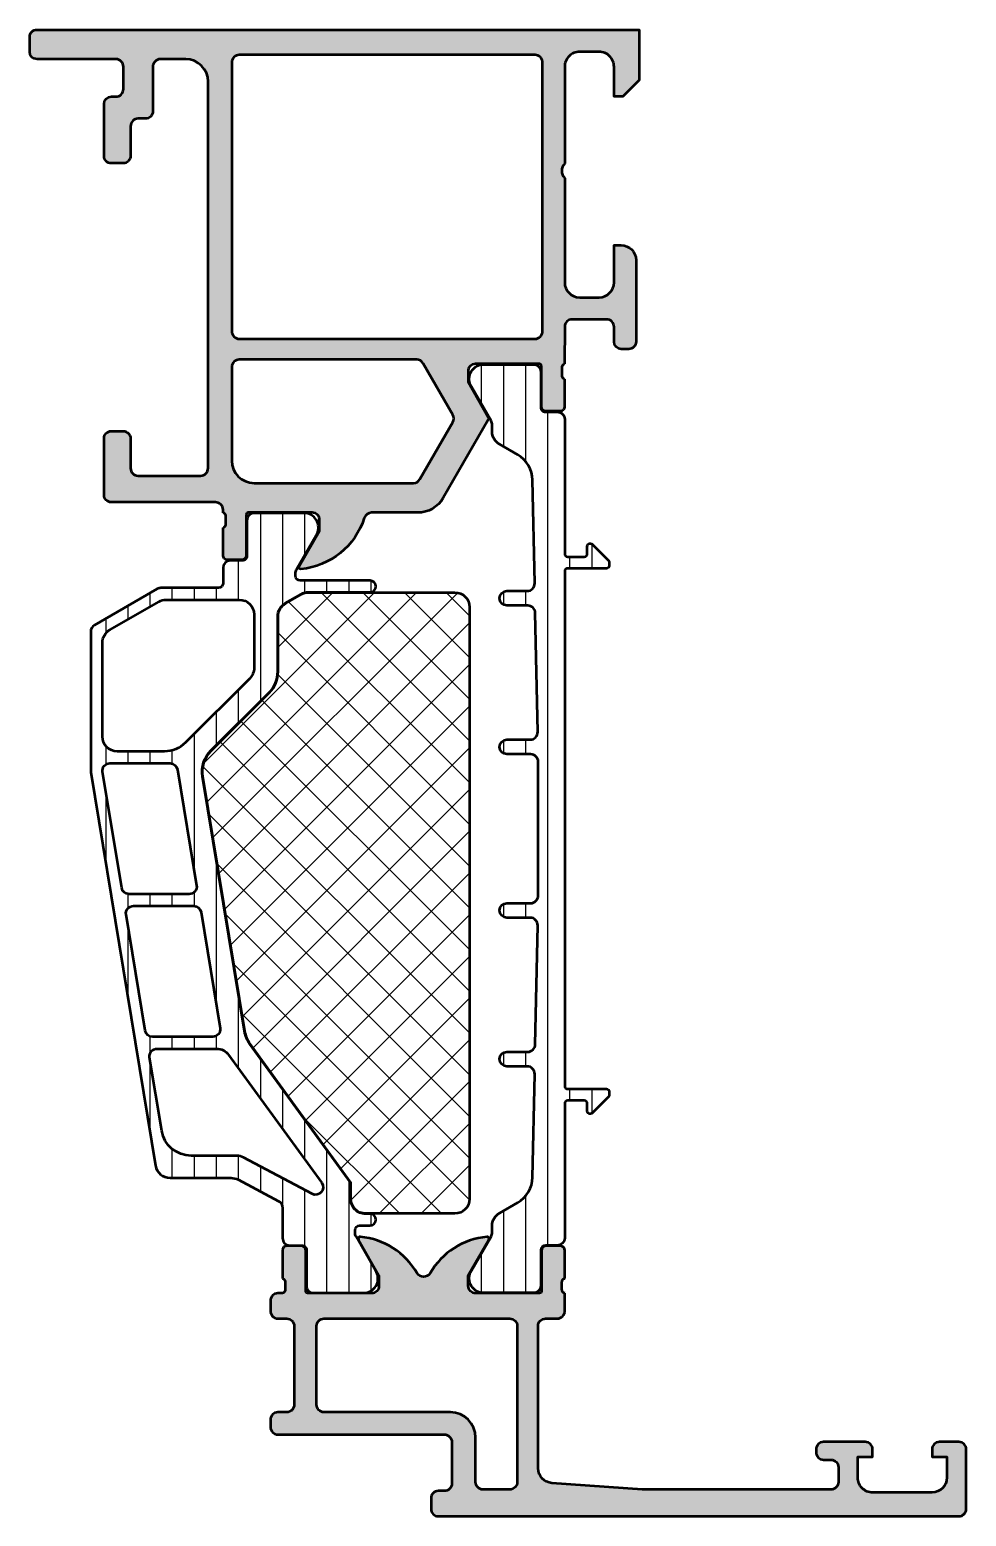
# Model space of a CAD drawing. Extents: x -20 to 43, y 0 to 100.
import ezdxf

# ---------------------------------------------------------------- set-up
doc = ezdxf.new("R2010")
doc.units = 0
for name, color, linetype, lineweight in [('0S-Alu contour', 7, 'Continuous', 50), ('0S-Alu hatch', 252, 'Continuous', 25), ('0S-Plastic contour', 254, 'Continuous', 50), ('0S-Plastic hatch', 253, 'Continuous', 25), ('0S-PT contour', 91, 'Continuous', 50), ('0S-PT hatch', 103, 'Continuous', 25)]:
    doc.layers.add(name, color=color, linetype=linetype, lineweight=lineweight)
pattern_1 = [(90, (0, 0), (-1.4859, 0), [])]

# ---------------------------------------------------------------- blocks, each defined once
blk = doc.blocks.new('347310__902BEBB2_C30D_4B37_8C0E_23998753EC4B_')
at = {"layer": '0S-Alu hatch'}
h = blk.add_hatch(color=256, dxfattribs=at)
edge = h.paths.add_edge_path()
edge.add_arc((-11.19998917436525, 97.50035502217177), 0.5099425275852758, 89.99820027524495, 179.9990528740643)
edge.add_line((-11.70993170188085, 97.5003634517594), (-11.70998129052762, 94.5003116573837))
edge.add_ellipse((-12.19999587605695, 94.50031975700381), major_axis=(-0.490014585596271, 0), ratio=1, start_angle=89.99737732799582, end_angle=179.9990529379452, ccw=False)
edge.add_line((-12.20001830611281, 94.0103051719209), (-12.70001683778327, 94.01032805925368))
edge.add_arc((-12.70015094856214, 93.50047482568516), 0.5098532512066364, 89.98492903264406, 180.0164674116097)
edge.add_line((-13.21000417871061, 93.50032828848288), (-13.21004995177316, 91.50036783082994))
edge.add_ellipse((-13.70009331022844, 91.50037904698024), major_axis=(-0.4900433585836324, 0), ratio=1, start_angle=89.99836073848911, end_angle=179.9986886097937, ccw=False)
edge.add_line((-13.70010733061917, 91.01033568859717), (-14.50006035010889, 91.01035857716565))
edge.add_ellipse((-14.50007006184844, 91.50033007928413), major_axis=(-0.4899715022147131, 0), ratio=1, start_angle=-0.0013599689634133938, end_angle=90.0011356613295, ccw=False)
edge.add_line((-14.99004156392513, 91.50034170921641), (-14.9899584810852, 95.00061427890088))
edge.add_ellipse((-14.49995848122318, 95.00060264829305), major_axis=(-0.4900000000000535, 0), ratio=1, start_angle=269.9999999999975, end_angle=359.9986400310366, ccw=False)
edge.add_line((-14.49995848122316, 95.4906026482931), (-14.19987830155891, 95.4906026482931))
edge.add_arc((-14.19987830155887, 96.00060264829315), 0.5100000000000477, 269.9999999999952, 360.0026229927371)
edge.add_line((-13.68987830209325, 96.0006259960215), (-13.68994697188331, 97.50062599602172))
edge.add_arc((-14.19994697134885, 97.50060264829315), 0.5099999999999698, 0.0026229927370795, 90)
edge.add_line((-14.19994697134885, 98.0106026482931), (-19.50000002191442, 98.01060264829313))
edge.add_ellipse((-19.50000002191442, 98.5006026482931), major_axis=(-0.4899999999999664, 0), ratio=1, start_angle=0, end_angle=90, ccw=False)
edge.add_line((-19.99000002191439, 98.5006026482931), (-19.99000002191445, 99.50059529886968))
edge.add_ellipse((-19.50000002191442, 99.50059529886973), major_axis=(-0.4900000000000233, 0), ratio=1, start_angle=269.9991578242997, end_angle=360, ccw=False)
edge.add_line((-19.49999281953239, 99.99059529881681), (20.98999955119371, 99.99000014699291))
edge.add_line((20.98999955119371, 99.99000014699291), (20.98984757608342, 96.60376672749086))
edge.add_line((20.98984757608342, 96.60376672749086), (19.89571460773413, 95.50955028272587))
edge.add_line((19.89571460773413, 95.50955028272587), (19.30983537393038, 95.50960987932162))
edge.add_line((19.30983537393038, 95.50960987932162), (19.30987334186127, 97.49970780499417))
edge.add_arc((18.30001312157749, 97.4997277945688), 1.009860220481624, 359.9988658649428, 450.0066160119313)
edge.add_line((18.29989651181479, 98.5095880083179), (16.99979273706908, 98.50962616542024))
edge.add_arc((16.99976310200359, 97.4997104516631), 1.009915714191931, 89.99831870704195, 179.9990584842966)
edge.add_line((15.98984738794801, 97.49972704715256), (15.98974064414217, 91.00363346590738))
edge.add_arc((16.52472856053138, 90.49962138743138), 0.7350103713092416, 136.7076604864697, 223.2879850052398)
edge.add_line((15.98970234051378, 89.99564996976385), (15.98954221450134, 82.99964008987435))
edge.add_arc((16.99969081378526, 82.99977474331114), 1.010148608258612, 180.0076375630434, 269.9885289280629)
edge.add_line((16.99948857398028, 81.98962615529753), (18.29951636879141, 81.98959563784791))
edge.add_arc((18.29935201536891, 82.99978890022003), 1.010193275741855, 270.009321738449, 359.987259256311)
edge.add_line((19.309545266135, 82.99956426563776), (19.30975803473927, 85.4895344499867))
edge.add_line((19.30975803473927, 85.4895344499867), (19.79976840402231, 85.48952697334354))
edge.add_ellipse((19.79995321092763, 84.49981281672513), major_axis=(-0.9897141738726896, 0), ratio=1, start_angle=179.9820990299714, end_angle=270.01069870073707, ccw=False)
edge.add_line((20.78966733649582, 84.49950359947341), (20.78993436480389, 78.99955660036329))
edge.add_ellipse((20.29995904395673, 78.99953281155948), major_axis=(-0.4899753214246399, 0), ratio=1, start_angle=89.99737720708532, end_angle=180.0027817688006, ccw=False)
edge.add_line((20.29993661466418, 78.5095574906482), (19.79993482153966, 78.50958037868438))
edge.add_ellipse((19.79995725300059, 78.99960326640272), major_axis=(-0.4900228882317547, 0), ratio=1, start_angle=-0.0021856593672850977, end_angle=89.9973772081454, ccw=False)
edge.add_line((19.30993436512538, 78.99962195928245), (19.30997251191095, 79.99956502660068))
edge.add_arc((18.79995372764418, 79.99958448317093), 0.5100187846378912, 359.9978142384157, 449.9984797543574)
edge.add_line((18.79996726012147, 80.50960326762932), (16.49965127219612, 80.50966430081849))
edge.add_arc((16.49992974243424, 79.99920795009191), 0.5104564266837827, 90.03125667406958, 179.9450948208393)
edge.add_line((15.98947355012477, 79.99969710823775), (15.98890303318043, 77.50660652344227))
edge.add_arc((16.07773779181613, 77.23170883478596), 0.2888950563274566, 107.9085350874955, 181.1442552597055)
edge.add_line((15.78890034527306, 77.22593968884206), (15.78890034527306, 76.77254701609817))
edge.add_arc((16.07776844091627, 76.76678576731058), 0.2889255417371801, 178.8574318585635, 252.0866793135176)
edge.add_line((15.9889013452731, 76.49186649192221), (15.98890134527312, 74.61923142677908))
edge.add_ellipse((15.69890134527312, 74.6192314267791), major_axis=(-0.2899999999999991, 0), ratio=1, start_angle=90.00000000000068, end_angle=180, ccw=False)
edge.add_line((15.69890134527312, 74.3292314267791), (14.71892702623032, 74.32923142677909))
edge.add_ellipse((14.71892702623032, 74.6192314267791), major_axis=(-0.2900000000000062, 0), ratio=1, start_angle=0, end_angle=90, ccw=False)
edge.add_line((14.42892702623031, 74.6192314267791), (14.42892702623034, 77.37808294799106))
edge.add_arc((14.29892702623024, 77.37808294799105), 0.1300000000000985, 0, 90.894757964889)
edge.add_line((14.2968969673213, 77.50806709648944), (9.998499466165796, 77.50805964424556))
edge.add_arc((9.99850034968918, 76.99852118838795), 0.5095384558583747, 90.000099349049, 180)
edge.add_line((9.488961893830806, 76.99852118838795), (9.488961894764515, 76.29579900668874))
edge.add_line((9.488961894764515, 76.29579900668874), (10.85232700464551, 73.93437962827312))
edge.add_ellipse((10.68778214763583, 73.83937968073823), major_axis=(-0.1899999999999084, 0), ratio=1, start_angle=150.0000018639461, end_angle=209.9999817312603, ccw=False)
edge.add_line((10.85232697744534, 73.74437968609125), (7.826497908529553, 68.50348960996452))
edge.add_ellipse((6.10310931455897, 69.49848840385806), major_axis=(-1.989997699917642, 0), ratio=1, start_angle=90, end_angle=150.0000018639464, ccw=False)
edge.add_line((6.103109314558971, 67.50849070394042), (2.999564954487176, 67.50849070394182))
edge.add_arc((2.999564954486935, 66.99849070394143), 0.5100000000003888, 89.99999999997284, 162.2562568083113)
edge.add_ellipse((-2.238795017011327, 68.67467231969914), major_axis=(-4.989999999999557, 0), ratio=1, start_angle=95.6225775507923, end_angle=162.2562568083129, ccw=False)
edge.add_ellipse((-1.762451991189372, 63.83618324250003), major_axis=(-0.1281197846482613, 0), ratio=1, start_angle=-29.999999999999886, end_angle=95.62257755079071, ccw=False)
edge.add_line((-1.87340697942216, 63.90024313482416), (-0.4905717758376725, 66.29538396592741))
edge.add_line((-0.4905717758376725, 66.29538396592741), (-0.4905717758376725, 66.99806345785171))
edge.add_arc((-1.000571775837677, 66.99806345785171), 0.5100000000000052, 0, 89.9999999999992)
edge.add_line((-1.00057177583767, 67.5080634578517), (-5.301062725110611, 67.5080634578517))
edge.add_arc((-5.301062725110611, 67.37806345785172), 0.1299999999999954, 90, 180)
edge.add_line((-5.431062725110606, 67.37806345785172), (-5.431062725110599, 64.61921193663974))
edge.add_ellipse((-5.721062725110606, 64.61921193663974), major_axis=(-0.2900000000000062, 0), ratio=1, start_angle=89.99999999999858, end_angle=180, ccw=False)
edge.add_line((-5.721062725110613, 64.32921193663974), (-6.701037044153345, 64.32921193663974))
edge.add_ellipse((-6.701037044153345, 64.61921193663977), major_axis=(-0.2900000000000347, 0), ratio=1, start_angle=0, end_angle=90, ccw=False)
edge.add_line((-6.99103704415338, 64.61921193663977), (-6.99103704415338, 66.4918470017828))
edge.add_arc((-7.079904139796575, 66.76676627717116), 0.2889255417371674, 287.9133206864885, 361.1425681414879)
edge.add_line((-6.79103604415339, 66.772527525959), (-6.791036044153365, 67.2259201997902))
edge.add_arc((-7.079528957196174, 67.23168234072202), 0.2885504516441518, 358.8557692404361, 432.0890339111652)
edge.add_line((-6.990788514303378, 67.50624835635256), (-6.990751526162718, 67.70014827862471))
edge.add_arc((-7.500724167489906, 67.70024554596027), 0.5099726506031117, 359.9890719475767, 450.0000000000199)
edge.add_line((-7.500724167490083, 68.21021819656337), (-14.50004961737087, 68.21021819631041))
edge.add_ellipse((-14.50004961738835, 68.70021819631064), major_axis=(-0.4900000000002365, 0), ratio=1, start_angle=-0.0014954568654275135, end_angle=90.00000000204392, ccw=False)
edge.add_line((-14.99004961722168, 68.70023098562724), (-14.98995043068304, 72.50039431853861))
edge.add_ellipse((-14.49995812430052, 72.50038152942447), major_axis=(-0.4899923065494205, 0), ratio=1, start_angle=269.99836073747815, end_angle=359.9985045433782, ccw=False)
edge.add_line((-14.49994410536176, 72.99037383577335), (-13.69996024103722, 72.99035094806246))
edge.add_ellipse((-13.69984406262284, 72.50047714827099), major_axis=(-0.4898738135678976, 0), ratio=1, start_angle=179.9843739874625, end_angle=270.0135882602665, ccw=False)
edge.add_line((-13.20997026727314, 72.50034354725669), (-13.21001604338851, 70.50034106239549))
edge.add_arc((-12.69989438251664, 70.50045734568721), 0.510121674125376, 180.0130606916726, 269.9850233826202)
edge.add_line((-12.70002772387457, 69.99033568898898), (-8.500549509802383, 69.99023652091128))
edge.add_arc((-8.50053746646735, 70.50023652076824), 0.5099999999991566, 269.9986469955515, 359.9986886100715)
edge.add_line((-7.990537466601779, 70.50022484785646), (-7.989942369806506, 96.50034988761472))
edge.add_arc((-9.499802063268675, 96.50038444537373), 1.509859693857648, 359.9986886106274, 449.9982000492765)
edge.add_line((-9.499754630925999, 98.01024413848633), (-11.19997315649799, 98.01029754950548))
edge = h.paths.add_edge_path()
edge.add_arc((-5.9002597350133, 97.8002154699251), 0.499871519331875, 89.9843981426606, 180.0094817749625)
edge.add_line((-6.400131247500349, 97.8001327470915), (-6.400566123683908, 79.70028743072407))
edge.add_arc((-5.900531790451324, 79.70027541669224), 0.5000343333769112, 179.9986233877526, 269.9986820151334)
edge.add_line((-5.900543292828807, 79.20024108344762), (13.99946728423296, 79.19978332053432))
edge.add_arc((13.99947878692685, 79.6998314965507), 0.5000481761486772, 269.9986820153652, 359.9986716898077)
edge.add_line((14.49952696294115, 79.69981990374065), (14.49994657232383, 97.79963683644515))
edge.add_arc((14.00007129471484, 97.79977680840292), 0.4998752972060264, 359.983956393557, 450.0116722533422)
edge.add_line((13.99996946049393, 98.29965209523615), (-5.900123618110754, 98.30008697072441))
edge = h.paths.add_edge_path()
edge.add_arc((-5.900637226432742, 77.29989104639887), 0.4999746732363224, 89.99869886210288, 180.0020282267657)
edge.add_line((-6.400611899355803, 77.2998733476779), (-6.400753043154679, 71.00014495413328))
edge.add_arc((-4.900566398190179, 71.00029344145898), 1.500186652313081, 180.0056710923324, 269.9911232631373)
edge.add_line((-4.900798819534603, 69.5001068071502), (5.814697242701612, 69.49985503725178))
edge.add_arc((5.81470899085005, 69.99986424491993), 0.5000092078061732, 269.9986537861461, 329.9987178974085)
edge.add_line((6.247724072497003, 69.74984995141406), (8.465373228939214, 73.59073247488828))
edge.add_arc((8.03236612138329, 73.84074216431263), 0.5000000000000046, 329.998717897409, 389.9988964472614)
edge.add_line((8.465383638352385, 74.09073382416936), (6.468503044180245, 77.5495863197593))
edge.add_arc((6.035485527211179, 77.29959465990257), 0.4999999999999798, 29.99889644726301, 89.99869886210291)
edge.add_line((6.035496881781341, 77.79959465977362), (-5.900625872437728, 77.79986571950627))
at = {"layer": '0S-Alu contour', "color": 7}
for points in [[(-19.99000002191439, 98.5006026482931), (-19.99000002191445, 99.50059529886968)], [(-19.49999281953239, 99.99059529881681), (20.98999955119371, 99.99000014699291), (20.98984757608342, 96.60376672749086), (19.89571460773413, 95.50955028272587), (19.30983537393038, 95.50960987932162), (19.30987334186127, 97.49970780499417)], [(-14.19994697134885, 98.0106026482931), (-19.50000002191442, 98.01060264829313)], [(-9.499754630925999, 98.01024413848633), (-11.19997315649799, 98.01029754950548)], [(13.99996946049393, 98.29965209523615), (-5.900123618110754, 98.30008697072441)], [(18.29989651181479, 98.5095880083179), (16.99979273706908, 98.50962616542024)], [(-13.68987830209325, 96.0006259960215), (-13.68994697188331, 97.50062599602172)], [(-11.70993170188085, 97.5003634517594), (-11.70998129052762, 94.5003116573837)], [(-6.400131247500349, 97.8001327470915), (-6.400566123683908, 79.70028743072407)], [(14.49952696294115, 79.69981990374065), (14.49994657232383, 97.79963683644515)], [(15.98984738794801, 97.49972704715256), (15.98974064414217, 91.00363346590738)], [(-7.990537466601779, 70.50022484785646), (-7.989942369806506, 96.50034988761472)], [(-14.99004156392513, 91.50034170921641), (-14.9899584810852, 95.00061427890088)], [(-14.49995848122316, 95.4906026482931), (-14.19987830155891, 95.4906026482931)], [(-12.20001830611281, 94.0103051719209), (-12.70001683778327, 94.01032805925368)], [(-13.21000417871061, 93.50032828848288), (-13.21004995177316, 91.50036783082994)], [(-13.70010733061917, 91.01033568859717), (-14.50006035010889, 91.01035857716565)], [(15.98970234051378, 89.99564996976385), (15.98954221450134, 82.99964008987435)], [(19.309545266135, 82.99956426563776), (19.30975803473927, 85.4895344499867), (19.79976840402231, 85.48952697334354)], [(20.78966733649582, 84.49950359947341), (20.78993436480389, 78.99955660036329)], [(16.99948857398028, 81.98962615529753), (18.29951636879141, 81.98959563784791)], [(15.98947355012477, 79.99969710823775), (15.98890303318043, 77.50660652344227)], [(18.79996726012147, 80.50960326762932), (16.49965127219612, 80.50966430081849)], [(19.30993436512538, 78.99962195928245), (19.30997251191095, 79.99956502660068)], [(-5.900543292828807, 79.20024108344762), (13.99946728423296, 79.19978332053432)], [(20.29993661466418, 78.5095574906482), (19.79993482153966, 78.50958037868438)], [(-6.400611899355803, 77.2998733476779), (-6.400753043154679, 71.00014495413328)], [(6.035496881781341, 77.79959465977362), (-5.900625872437728, 77.79986571950627)], [(8.465383638352385, 74.09073382416936), (6.468503044180245, 77.5495863197593)], [(9.488961893830806, 76.99852118838795), (9.488961894764515, 76.29579900668874), (10.85232700464551, 73.93437962827312)], [(14.2968969673213, 77.50806709648944), (9.998499466165796, 77.50805964424556)], [(14.42892702623031, 74.6192314267791), (14.42892702623034, 77.37808294799106)], [(15.78890034527306, 77.22593968884206), (15.78890034527306, 76.77254701609817)], [(15.9889013452731, 76.49186649192221), (15.98890134527312, 74.61923142677908)], [(15.69890134527312, 74.3292314267791), (14.71892702623032, 74.32923142677909)], [(6.247724072497003, 69.74984995141406), (8.465373228939214, 73.59073247488828)], [(10.85232697744534, 73.74437968609125), (7.826497908529553, 68.50348960996452)], [(-14.99004961722168, 68.70023098562724), (-14.98995043068304, 72.50039431853861)], [(-14.49994410536176, 72.99037383577335), (-13.69996024103722, 72.99035094806246)], [(-13.20997026727314, 72.50034354725669), (-13.21001604338851, 70.50034106239549)], [(-12.70002772387457, 69.99033568898898), (-8.500549509802383, 69.99023652091128)], [(-4.900798819534603, 69.5001068071502), (5.814697242701612, 69.49985503725178)], [(-7.500724167490083, 68.21021819656337), (-14.50004961737087, 68.21021819631041)], [(-6.990788514303378, 67.50624835635256), (-6.990751526162718, 67.70014827862471)], [(-6.79103604415339, 66.772527525959), (-6.791036044153365, 67.2259201997902)], [(-5.431062725110606, 67.37806345785172), (-5.431062725110599, 64.61921193663974)], [(-1.00057177583767, 67.5080634578517), (-5.301062725110611, 67.5080634578517)], [(-1.87340697942216, 63.90024313482416), (-0.4905717758376725, 66.29538396592741), (-0.4905717758376725, 66.99806345785171)], [(6.103109314558971, 67.50849070394042), (2.999564954487176, 67.50849070394182)], [(-6.99103704415338, 64.61921193663977), (-6.99103704415338, 66.4918470017828)], [(-5.721062725110613, 64.32921193663974), (-6.701037044153345, 64.32921193663974)]]:
    blk.add_lwpolyline(points, dxfattribs=at)
at = {"layer": '0S-Alu contour', "color": 7, "extrusion": (0, 0, -1)}
for centre, radius, start, end in [((19.50000002191442, 99.50059529886973), 0.4900000000000233, 0, 90.00084217570031), ((19.50000002191442, 98.5006026482931), 0.4899999999999665, 270, 0), ((14.49995848122318, 95.00060264829305), 0.4900000000000535, 0.0013599689634197, 90.00000000000249), ((12.19999587605695, 94.50031975700381), 0.4900145855962711, 180.0009470620548, 270.0026226720042), ((14.50007006184844, 91.50033007928413), 0.4899715022147131, 269.9988643386705, 0.0013599689634197), ((13.70009331022844, 91.50037904698024), 0.4900433585836324, 180.0013113902064, 270.0016392615109), ((-19.79995321092763, 84.49981281672513), 0.9897141738726896, 89.98930129926296, 180.0179009700287), ((-19.79995725300059, 78.99960326640272), 0.4900228882317548, 270.0026227918547, 0.0021856593672676), ((-20.29995904395673, 78.99953281155948), 0.4899753214246399, 179.9972182311994, 270.0026227929147), ((-14.71892702623032, 74.6192314267791), 0.2900000000000062, 270, 0), ((-15.69890134527312, 74.6192314267791), 0.2899999999999991, 180, 269.9999999999993), ((-10.68778214763583, 73.83937968073823), 0.1899999999999084, 150.0000182687397, 209.999998136054), ((14.49995812430052, 72.50038152942447), 0.4899923065494205, 0.0014954566218034, 90.00163926252183), ((13.69984406262284, 72.50047714827099), 0.4898738135678976, 89.9864117397335, 180.0156260125375), ((14.50004961738835, 68.70021819631064), 0.4900000000002365, 269.9999999979561, 0.001495456865518), ((-6.10310931455897, 69.49848840385806), 1.989997699917642, 209.9999981360537, 270), ((2.238795017011327, 68.67467231969914), 4.989999999999557, 197.7437431916871, 264.3774224492077), ((6.701037044153345, 64.61921193663977), 0.2900000000000347, 270, 0), ((5.721062725110606, 64.61921193663974), 0.2900000000000062, 180, 270.0000000000014), ((1.762451991189372, 63.83618324250003), 0.1281197846482613, 264.3774224492093, 29.99999999999987)]:
    blk.add_arc(centre, radius, start, end, dxfattribs=at)
at = {"layer": '0S-Alu contour', "color": 7}
for centre, radius, start, end in [((-14.19994697134885, 97.50060264829315), 0.5099999999999698, 0.0026229927370795, 90), ((-11.19998917436525, 97.50035502217177), 0.5099425275852758, 89.99820027524495, 179.9990528740643), ((-9.499802063268675, 96.50038444537373), 1.509859693857648, 359.9986886106274, 89.9982000492766), ((-5.9002597350133, 97.8002154699251), 0.499871519331875, 89.9843981426606, 180.0094817749625), ((14.00007129471484, 97.79977680840292), 0.4998752972060264, 359.983956393557, 90.01167225334223), ((16.99976310200359, 97.4997104516631), 1.009915714191931, 89.99831870704195, 179.9990584842966), ((18.30001312157749, 97.4997277945688), 1.009860220481624, 359.9988658649428, 90.00661601193141), ((-14.19987830155887, 96.00060264829315), 0.5100000000000477, 269.9999999999952, 0.0026229927370795), ((-12.70015094856214, 93.50047482568516), 0.5098532512066364, 89.98492903264406, 180.0164674116097), ((16.52472856053138, 90.49962138743138), 0.7350103713092416, 136.7076604864697, 223.2879850052398), ((16.99969081378526, 82.99977474331114), 1.010148608258612, 180.0076375630434, 269.9885289280629), ((18.29935201536891, 82.99978890022003), 1.010193275741855, 270.009321738449, 359.987259256311), ((16.49992974243424, 79.99920795009191), 0.5104564266837827, 90.03125667406958, 179.9450948208393), ((18.79995372764418, 79.99958448317093), 0.5100187846378912, 359.9978142384157, 89.99847975435748), ((-5.900531790451324, 79.70027541669224), 0.5000343333769112, 179.9986233877526, 269.9986820151334), ((13.99947878692685, 79.6998314965507), 0.5000481761486772, 269.9986820153652, 359.9986716898077), ((-5.900637226432742, 77.29989104639887), 0.4999746732363224, 89.99869886210288, 180.0020282267657), ((6.035485527211179, 77.29959465990257), 0.4999999999999798, 29.99889644726301, 89.99869886210291), ((9.99850034968918, 76.99852118838795), 0.5095384558583747, 90.000099349049, 180), ((14.29892702623024, 77.37808294799105), 0.1300000000000985, 0, 90.894757964889), ((16.07773779181613, 77.23170883478596), 0.2888950563274566, 107.9085350874955, 181.1442552597055), ((16.07776844091627, 76.76678576731058), 0.2889255417371801, 178.8574318585635, 252.0866793135176), ((8.03236612138329, 73.84074216431263), 0.5000000000000046, 329.998717897409, 29.99889644726139), ((-4.900566398190179, 71.00029344145898), 1.500186652313081, 180.0056710923324, 269.9911232631373), ((-12.69989438251664, 70.50045734568721), 0.510121674125376, 180.0130606916726, 269.9850233826202), ((-8.50053746646735, 70.50023652076824), 0.5099999999991566, 269.9986469955515, 359.9986886100715), ((5.81470899085005, 69.99986424491993), 0.5000092078061732, 269.9986537861461, 329.9987178974085), ((-7.500724167489906, 67.70024554596027), 0.5099726506031117, 359.9890719475767, 90.00000000001997), ((-7.079528957196174, 67.23168234072202), 0.2885504516441518, 358.8557692404361, 72.08903391116533), ((-5.301062725110611, 67.37806345785172), 0.1299999999999954, 90, 180), ((-1.000571775837677, 66.99806345785171), 0.5100000000000052, 0, 89.9999999999992), ((2.999564954486935, 66.99849070394143), 0.5100000000003888, 89.99999999997284, 162.2562568083113), ((-7.079904139796575, 66.76676627717116), 0.2889255417371674, 287.9133206864885, 1.142568141487899)]:
    blk.add_arc(centre, radius, start, end, dxfattribs=at)
blk = doc.blocks.new('245333__9DB8FEA5_2198_41D2_91DC_94A7C987D5EC___877F14B3_9AE6_434F_A324_C2FB7B6E098E_')
at = {"layer": '0S-Plastic hatch'}
h = blk.add_hatch(dxfattribs=at)
h.set_pattern_fill('ANSI31', color=256, scale=0.4680000000000001, angle=45, style=0)
h.set_pattern_definition(pattern_1)
edge = h.paths.add_edge_path()
edge.add_ellipse((-7.300000000000054, 62.75000000000009), major_axis=(-0.3100000000001444, 0), ratio=1, start_angle=90.00000000000131, end_angle=180, ccw=False)
edge.add_line((-7.300000000000046, 62.43999999999994), (-11.16602540378483, 62.43999999999995))
edge.add_arc((-11.16602540378483, 61.95000000000001), 0.4899999999999381, 90.00000000000082, 120.0000000000039)
edge.add_line((-11.41102540378482, 62.37435244785431), (-15.64499999999994, 59.92986607498724))
edge.add_arc((-15.39999999999991, 59.50551362713285), 0.4900000000000251, 120.0000000000018, 180)
edge.add_line((-15.88999999999994, 59.50551362713285), (-15.88999999999994, 50.05081865226767))
edge.add_line((-15.88999999999994, 50.05081865226767), (-11.52815944526324, 23.58898595353155))
edge.add_arc((-10.55134089668843, 23.74999999999993), 0.9899999999999542, 189.3601908019135, 270.0000000000008)
edge.add_line((-10.55134089668842, 22.75999999999998), (-6.449137756705169, 22.76000000000002))
edge.add_ellipse((-6.449137756705148, 21.74999999999991), major_axis=(-1.010000000000104, 0), ratio=1, start_angle=242.0205256115218, end_angle=270.0000000000012, ccw=False)
edge.add_line((-5.975290978483762, 22.64194687665201), (-3.260730834759506, 21.19983680029858))
edge.add_ellipse((-3.499999999999957, 20.74944778337535), major_axis=(-0.509999999999939, 0), ratio=1, start_angle=180, end_angle=242.02052561152152, ccw=False)
edge.add_line((-2.990000000000019, 20.74944778337535), (-2.989999999999916, 18.70999432109069))
edge.add_arc((-2.500002678902006, 18.70999432109071), 0.4899973210979099, 180, 269.9999999999992)
edge.add_line((-2.500002678902013, 18.2199969999928), (-1.689668666662214, 18.21999699999999))
edge.add_ellipse((-1.689668666659464, 17.90999699999998), major_axis=(-0.3100000000000094, 0), ratio=1, start_angle=179.9920752627534, end_angle=270.00000000050824, ccw=False)
edge.add_line((-1.37966866962467, 17.90995412304535), (-1.380000612376463, 15.51006375070075))
edge.add_arc((-0.8900046396270795, 15.50999597742939), 0.4899959774363776, 179.992075195331, 270.000000001076)
edge.add_line((-0.890004639617878, 15.01999999999302), (2.585822496191418, 15.01999999999999))
edge.add_arc((2.444228849115333, 15.99981807472283), 0.9899960709244703, 278.2228963588986, 392.7407569883272)
edge.add_line((3.27694055409673, 16.53524634894158), (1.958315574671388, 18.81917212144135))
edge.add_ellipse((2.399914507581875, 19.07412934928548), major_axis=(-0.5099145081066464, 0), ratio=1, start_angle=0, end_angle=29.999996599456495, ccw=False)
edge.add_line((1.889999999475229, 19.07412934928548), (1.890000000000078, 19.25000000092515))
edge.add_ellipse((2.200000000000024, 19.25000000000002), major_axis=(-0.3099999999999454, 0), ratio=1, start_angle=270.0000000000026, end_angle=360, ccw=False)
edge.add_line((2.200000000000009, 19.55999999999997), (2.900000000000041, 19.56))
edge.add_arc((2.900000000000034, 19.95000000000001), 0.3900000000000077, 270.000000000001, 450.000000000001)
edge.add_line((2.900000000000027, 20.34000000000002), (2.600000000000065, 20.34000000000001))
edge.add_ellipse((2.600000000000044, 21.35000000000001), major_axis=(-1.009999999999994, 0), ratio=1, start_angle=0, end_angle=90.0000000000012, ccw=False)
edge.add_line((1.590000000000049, 21.35000000000001), (1.590000000000053, 22.44675080303767))
edge.add_line((1.590000000000053, 22.44675080303767), (-5.179983979571751, 31.76483435439978))
edge.add_ellipse((-3.553859820878166, 32.9462827115076), major_axis=(-2.009999999999919, 0), ratio=1, start_angle=9.360190801913404, end_angle=35.999999999999716, ccw=False)
edge.add_line((-5.537097480105813, 32.6193754050415), (-8.36144021261586, 49.75372131560254))
edge.add_ellipse((-6.378202553388085, 50.08062862206865), major_axis=(-2.010000000000048, 0), ratio=1, start_angle=-45.00000000000023, end_angle=9.360190801913177, ccw=False)
edge.add_line((-7.799487183573072, 51.50191325225365), (-3.892857505438762, 55.4085429303879))
edge.add_arc((-5.299999999999997, 56.81568542494915), 1.990000000000012, 314.9999999999999, 360)
edge.add_line((-3.309999999999984, 56.81568542494915), (-3.309999999999867, 60.53341924626915))
edge.add_ellipse((-2.29999999999984, 60.53341924626912), major_axis=(-1.010000000000026, 0), ratio=1, start_angle=300, end_angle=360, ccw=False)
edge.add_line((-2.804999999999854, 61.40810490409142), (-1.73705080756882, 62.0246856578223))
edge.add_ellipse((-1.232050807568825, 61.15000000000002), major_axis=(-1.009999999999991, 0), ratio=1, start_angle=270.0000000000008, end_angle=300, ccw=False)
edge.add_line((-1.232050807568839, 62.16000000000001), (2.900000000000027, 62.16000000000001))
edge.add_arc((2.900000000000027, 62.55000000000001), 0.3900000000000006, 270, 450)
edge.add_line((2.900000000000027, 62.94000000000001), (-1.799999999999862, 62.93999999999995))
edge.add_ellipse((-1.799999999999855, 63.25), major_axis=(-0.310000000000052, 0), ratio=1, start_angle=0, end_angle=89.99999999999869, ccw=False)
edge.add_line((-2.109999999999907, 63.25), (-2.110000000522951, 63.42587054615558))
edge.add_ellipse((-1.600085349575124, 63.42587054617023), major_axis=(-0.5099146509478274, 0), ratio=1, start_angle=330.0000034023245, end_angle=360, ccw=False)
edge.add_line((-2.041684406197632, 63.68082784542122), (-0.7230594076423742, 65.96475365105847))
edge.add_arc((-1.555771112623823, 66.50018192527715), 0.9899960709244755, 327.2592430116779, 441.7771036411004)
edge.add_line((-1.414177465547719, 67.47999999999999), (-4.890004601357063, 67.48000000000695))
edge.add_arc((-4.890004601357041, 66.99000402256138), 0.4899959774455738, 90.00000000000249, 180.0079248057727)
edge.add_line((-5.380000574115619, 66.98993624928089), (-5.379668631363848, 64.59004587698514))
edge.add_ellipse((-5.689668628413841, 64.5900030000152), major_axis=(-0.3100000000152093, 0), ratio=1, start_angle=90.0000000028117, end_angle=180.0079247400522, ccw=False)
edge.add_line((-5.689668628398628, 64.280003), (-6.500000000000206, 64.28000299999998))
edge.add_arc((-6.500000000000198, 63.79000299999998), 0.4899999999999949, 90.00000000000082, 180)
edge.add_line((-6.990000000000193, 63.79000299999998), (-6.989999999999909, 62.75000000000009))
edge = h.paths.add_edge_path()
edge.add_ellipse((-10.92842712474605, 53.45000000000009), major_axis=(-2.000000000000013, 0), ratio=1, start_angle=89.9999999999996, end_angle=135.0000000000006, ccw=False)
edge.add_line((-10.92842712474606, 51.45000000000007), (-14.10000000000004, 51.45000000000008))
edge.add_ellipse((-14.10000000000004, 52.44999999999996), major_axis=(-0.9999999999998792, 0), ratio=1, start_angle=0, end_angle=90, ccw=False)
edge.add_line((-15.09999999999992, 52.44999999999996), (-15.09999999999991, 58.75495827718645))
edge.add_ellipse((-14.09999999999986, 58.75495827718645), major_axis=(-1.000000000000049, 0), ratio=1, start_angle=299.9999999999996, end_angle=360, ccw=False)
edge.add_line((-14.59999999999988, 59.62098368097094), (-11.31769145362403, 61.51602540378438))
edge.add_ellipse((-10.817691453624, 60.64999999999987), major_axis=(-1.000000000000083, 0), ratio=1, start_angle=269.9999999999996, end_angle=299.9999999999991, ccw=False)
edge.add_line((-10.817691453624, 61.64999999999994), (-5.899999999999842, 61.64999999999992))
edge.add_ellipse((-5.899999999999849, 60.64999999999994), major_axis=(-0.9999999999999857, 0), ratio=1, start_angle=180, end_angle=269.9999999999996, ccw=False)
edge.add_line((-4.899999999999863, 60.64999999999994), (-4.899999999999977, 57.06421356237299))
edge.add_ellipse((-5.899999999999991, 57.06421356237303), major_axis=(-1.000000000000014, 0), ratio=1, start_angle=134.9999999999999, end_angle=180, ccw=False)
edge.add_line((-5.192893218813434, 56.35710678118647), (-9.514213562372934, 52.035786437627))
edge = h.paths.add_edge_path()
edge.add_line((-10.05162119400548, 50.23132022548909), (-8.765906908291077, 42.43132022548903))
edge.add_ellipse((-9.259249609591507, 42.34999999999994), major_axis=(-0.5, 0), ratio=1, start_angle=90.0000000000008, end_angle=189.3601908019147, ccw=False)
edge.add_line((-9.2592496095915, 41.84999999999994), (-13.31322668217834, 41.84999999999987))
edge.add_ellipse((-13.31322668217834, 42.34999999999987), major_axis=(-0.5000000000000071, 0), ratio=1, start_angle=9.360190801914598, end_angle=90.0000000000008, ccw=False)
edge.add_line((-13.80656938347878, 42.26867977451078), (-15.09228366919318, 50.06867977451092))
edge.add_ellipse((-14.59894096789276, 50.15), major_axis=(-0.4999999999999977, 0), ratio=1, start_angle=-90, end_angle=9.36019080191312, ccw=False)
edge.add_line((-14.59894096789276, 50.65), (-10.54496389530591, 50.65000000000001))
edge.add_ellipse((-10.5449638953059, 50.15000000000001), major_axis=(-0.4999999999999929, 0), ratio=1, start_angle=189.3601908019131, end_angle=270.0000000000008, ccw=False)
edge = h.paths.add_edge_path()
edge.add_line((-8.469203611587785, 40.63132022548901), (-7.183489325873509, 32.83132022548905))
edge.add_ellipse((-7.676832027173936, 32.74999999999997), major_axis=(-0.4999999999999977, 0), ratio=1, start_angle=90.0000000000008, end_angle=189.3601908019131, ccw=False)
edge.add_line((-7.676832027173929, 32.24999999999996), (-11.73080909976075, 32.24999999999989))
edge.add_ellipse((-11.73080909976076, 32.7499999999999), major_axis=(-0.5, 0), ratio=1, start_angle=9.360190801912324, end_angle=90.0000000000008, ccw=False)
edge.add_line((-12.22415180106119, 32.66867977451082), (-13.50986608677547, 40.46867977451078))
edge.add_ellipse((-13.01652338547504, 40.54999999999988), major_axis=(-0.5000000000000059, 0), ratio=1, start_angle=-90, end_angle=9.360190801913802, ccw=False)
edge.add_line((-13.01652338547504, 41.04999999999987), (-8.962546312888222, 41.04999999999993))
edge.add_ellipse((-8.962546312888215, 40.54999999999993), major_axis=(-0.5, 0), ratio=1, start_angle=189.3601908019131, end_angle=270.0000000000008, ccw=False)
edge = h.paths.add_edge_path()
edge.add_line((-6.617099971167313, 31.03778525229242), (-0.3545223396388053, 22.41808662470939))
edge.add_ellipse((-0.7590308368262769, 22.12419399856317), major_axis=(-0.4999999999999938, 0), ratio=1, start_angle=62.02052561152033, end_angle=215.9999999999994, ccw=False)
edge.add_line((-0.9936084498071444, 21.68263613883446), (-5.606275895685634, 24.1331157194574))
edge.add_arc((-6.075431121647334, 23.25000000000009), 0.9999999999998893, 62.0205256115197, 90.00000000000072)
edge.add_line((-6.075431121647346, 24.24999999999998), (-9.13913912611224, 24.24999999999994))
edge.add_ellipse((-9.13913912611227, 26.24999999999988), major_axis=(-1.999999999999943, 0), ratio=1, start_angle=9.360190801913689, end_angle=90.0000000000008, ccw=False)
edge.add_line((-11.11250993131393, 25.92471909804355), (-11.92744850435802, 30.86867977451082))
edge.add_ellipse((-11.43410580305759, 30.9499999999999), major_axis=(-0.5000000000000054, 0), ratio=1, start_angle=-89.9999999999992, end_angle=9.360190801913404, ccw=False)
edge.add_line((-11.4341058030576, 31.44999999999991), (-7.42611696554227, 31.44999999999996))
edge.add_ellipse((-7.426116965542263, 30.44999999999995), major_axis=(-1.000000000000003, 0), ratio=1, start_angle=215.9999999999999, end_angle=270.0000000000004, ccw=False)
at = {"layer": '0S-Alu contour', "color": 7}
for points in [[(-14.59999999999988, 59.62098368097094), (-11.31769145362403, 61.51602540378438)], [(-10.817691453624, 61.64999999999994), (-5.899999999999842, 61.64999999999992)], [(-4.899999999999863, 60.64999999999994), (-4.899999999999977, 57.06421356237299)], [(-15.09999999999992, 52.44999999999996), (-15.09999999999991, 58.75495827718645)], [(-5.192893218813434, 56.35710678118647), (-9.514213562372934, 52.035786437627)], [(-10.92842712474606, 51.45000000000007), (-14.10000000000004, 51.45000000000008)], [(-13.80656938347878, 42.26867977451078), (-15.09228366919318, 50.06867977451092)], [(-14.59894096789276, 50.65), (-10.54496389530591, 50.65000000000001)], [(-10.05162119400548, 50.23132022548909), (-8.765906908291077, 42.43132022548903)], [(-9.2592496095915, 41.84999999999994), (-13.31322668217834, 41.84999999999987)], [(-13.01652338547504, 41.04999999999987), (-8.962546312888222, 41.04999999999993)], [(-12.22415180106119, 32.66867977451082), (-13.50986608677547, 40.46867977451078)], [(-8.469203611587785, 40.63132022548901), (-7.183489325873509, 32.83132022548905)], [(-7.676832027173929, 32.24999999999996), (-11.73080909976075, 32.24999999999989)], [(-11.4341058030576, 31.44999999999991), (-7.42611696554227, 31.44999999999996)], [(-6.617099971167313, 31.03778525229242), (-0.3545223396388053, 22.41808662470939)], [(-11.11250993131393, 25.92471909804355), (-11.92744850435802, 30.86867977451082)], [(-6.075431121647346, 24.24999999999998), (-9.13913912611224, 24.24999999999994)], [(-0.9936084498071444, 21.68263613883446), (-5.606275895685634, 24.1331157194574)]]:
    blk.add_lwpolyline(points, dxfattribs=at)
at = {"layer": '0S-Alu contour', "color": 7, "extrusion": (0, 0, -1)}
for centre, radius, start, end in [((10.817691453624, 60.64999999999987), 1.000000000000083, 60.00000000000089, 90.0000000000004), ((5.899999999999849, 60.64999999999994), 0.9999999999999857, 90.0000000000004, 180), ((14.09999999999986, 58.75495827718645), 1.000000000000049, 0, 60.00000000000041), ((5.899999999999991, 57.06421356237303), 1.000000000000014, 180, 225.0000000000001), ((14.10000000000004, 52.44999999999996), 0.9999999999998792, 270, 0), ((10.92842712474605, 53.45000000000009), 2.000000000000013, 224.9999999999995, 270.0000000000004), ((14.59894096789276, 50.15), 0.4999999999999977, 350.6398091980869, 90), ((10.5449638953059, 50.15000000000001), 0.4999999999999929, 89.9999999999992, 170.6398091980869), ((13.31322668217834, 42.34999999999987), 0.5000000000000071, 269.9999999999992, 350.6398091980854), ((9.259249609591507, 42.34999999999994), 0.5, 170.6398091980853, 269.9999999999992), ((13.01652338547504, 40.54999999999988), 0.5000000000000059, 350.6398091980862, 90), ((8.962546312888215, 40.54999999999993), 0.5, 89.9999999999992, 170.6398091980869), ((11.73080909976076, 32.7499999999999), 0.5, 269.9999999999992, 350.6398091980877), ((7.676832027173936, 32.74999999999997), 0.4999999999999977, 170.6398091980869, 269.9999999999992), ((11.43410580305759, 30.9499999999999), 0.5000000000000054, 350.6398091980866, 89.9999999999992), ((7.426116965542263, 30.44999999999995), 1.000000000000003, 89.99999999999959, 144.0000000000001), ((9.13913912611227, 26.24999999999988), 1.999999999999943, 269.9999999999992, 350.6398091980863), ((0.7590308368262769, 22.12419399856317), 0.4999999999999938, 144.0000000000006, 297.9794743884797)]:
    blk.add_arc(centre, radius, start, end, dxfattribs=at)
at = {"layer": '0S-Alu contour', "color": 7}
blk.add_arc((-6.075431121647334, 23.25000000000009), 0.9999999999998893, 62.0205256115197, 90.00000000000072, dxfattribs=at)
at = {"layer": '0S-Plastic contour', "color": 7}
for points in [[(-1.414177465547719, 67.47999999999999), (-4.890004601357063, 67.48000000000695)], [(-5.380000574115619, 66.98993624928089), (-5.379668631363848, 64.59004587698514)], [(-2.041684406197632, 63.68082784542122), (-0.7230594076423742, 65.96475365105847)], [(-5.689668628398628, 64.280003), (-6.500000000000206, 64.28000299999998)], [(-6.990000000000193, 63.79000299999998), (-6.989999999999909, 62.75000000000009)], [(-2.109999999999907, 63.25), (-2.110000000522951, 63.42587054615558)], [(-11.41102540378482, 62.37435244785431), (-15.64499999999994, 59.92986607498724)], [(-7.300000000000046, 62.43999999999994), (-11.16602540378483, 62.43999999999995)], [(-2.804999999999854, 61.40810490409142), (-1.73705080756882, 62.0246856578223)], [(2.900000000000027, 62.94000000000001), (-1.799999999999862, 62.93999999999995)], [(-1.232050807568839, 62.16000000000001), (2.900000000000027, 62.16000000000001)], [(-3.309999999999984, 56.81568542494915), (-3.309999999999867, 60.53341924626915)], [(-15.88999999999994, 59.50551362713285), (-15.88999999999994, 50.05081865226767), (-11.52815944526324, 23.58898595353155)], [(-7.799487183573072, 51.50191325225365), (-3.892857505438762, 55.4085429303879)], [(-5.537097480105813, 32.6193754050415), (-8.36144021261586, 49.75372131560254)], [(1.590000000000049, 21.35000000000001), (1.590000000000053, 22.44675080303767), (-5.179983979571751, 31.76483435439978)], [(-10.55134089668842, 22.75999999999998), (-6.449137756705169, 22.76000000000002)], [(-5.975290978483762, 22.64194687665201), (-3.260730834759506, 21.19983680029858)], [(-2.990000000000019, 20.74944778337535), (-2.989999999999916, 18.70999432109069)], [(2.900000000000027, 20.34000000000002), (2.600000000000065, 20.34000000000001)], [(1.889999999475229, 19.07412934928548), (1.890000000000078, 19.25000000092515)], [(2.200000000000009, 19.55999999999997), (2.900000000000041, 19.56)], [(-2.500002678902013, 18.2199969999928), (-1.689668666662214, 18.21999699999999)], [(3.27694055409673, 16.53524634894158), (1.958315574671388, 18.81917212144135)], [(-1.37966866962467, 17.90995412304535), (-1.380000612376463, 15.51006375070075)], [(-0.890004639617878, 15.01999999999302), (2.585822496191418, 15.01999999999999)]]:
    blk.add_lwpolyline(points, dxfattribs=at)
for centre, radius, start, end in [((-4.890004601357041, 66.99000402256138), 0.4899959774455738, 90.00000000000249, 180.0079248057727), ((-1.555771112623823, 66.50018192527715), 0.9899960709244755, 327.2592430116779, 81.77710364110041), ((-6.500000000000198, 63.79000299999998), 0.4899999999999949, 90.00000000000082, 180), ((-11.16602540378483, 61.95000000000001), 0.4899999999999381, 90.00000000000082, 120.0000000000039), ((2.900000000000027, 62.55000000000001), 0.3900000000000006, 270, 90), ((-15.39999999999991, 59.50551362713285), 0.4900000000000251, 120.0000000000018, 180), ((-5.299999999999997, 56.81568542494915), 1.990000000000012, 314.9999999999999, 0), ((-10.55134089668843, 23.74999999999993), 0.9899999999999542, 189.3601908019135, 270.0000000000008), ((2.900000000000034, 19.95000000000001), 0.3900000000000077, 270.000000000001, 90.00000000000104), ((-2.500002678902006, 18.70999432109071), 0.4899973210979099, 180, 269.9999999999992), ((2.444228849115333, 15.99981807472283), 0.9899960709244703, 278.2228963588986, 32.74075698832719), ((-0.8900046396270795, 15.50999597742939), 0.4899959774363776, 179.992075195331, 270.000000001076)]:
    blk.add_arc(centre, radius, start, end, dxfattribs=at)
at = {"layer": '0S-Plastic contour', "color": 7, "extrusion": (0, 0, -1)}
for centre, radius, start, end in [((5.689668628413841, 64.5900030000152), 0.3100000000152093, 179.9920752599478, 269.9999999971883), ((1.600085349575124, 63.42587054617023), 0.5099146509478274, 0, 29.99999659767549), ((1.799999999999855, 63.25), 0.310000000000052, 270.0000000000013, 0), ((7.300000000000054, 62.75000000000009), 0.3100000000001444, 180, 269.9999999999987), ((1.232050807568825, 61.15000000000002), 1.009999999999991, 60.00000000000003, 89.9999999999992), ((2.29999999999984, 60.53341924626912), 1.010000000000026, 0, 59.99999999999997), ((6.378202553388085, 50.08062862206865), 2.010000000000048, 350.6398091980868, 45.00000000000024), ((3.553859820878166, 32.9462827115076), 2.009999999999919, 324.0000000000003, 350.6398091980866), ((6.449137756705148, 21.74999999999991), 1.010000000000104, 89.99999999999879, 117.9794743884782), ((3.499999999999957, 20.74944778337535), 0.509999999999939, 117.9794743884785, 180), ((-2.600000000000044, 21.35000000000001), 1.009999999999994, 269.9999999999988, 0), ((-2.200000000000024, 19.25000000000002), 0.3099999999999454, 0, 89.99999999999739), ((-2.399914507581875, 19.07412934928548), 0.5099145081066464, 330.0000034005435, 0), ((1.689668666659464, 17.90999699999998), 0.3100000000000094, 89.99999999949178, 180.0079247372467)]:
    blk.add_arc(centre, radius, start, end, dxfattribs=at)
blk = doc.blocks.new('465790__BE0D87D7_DF7E_4450_B48A_4E6B2054C788_')
at = {"layer": '0S-PT hatch'}
h = blk.add_hatch(dxfattribs=at)
h.set_pattern_fill('ANSI37', color=256, scale=0.625, angle=90, style=0)
h.set_pattern_definition([(135, (0, 0), (-1.403165018917055, -1.403165018917055), []), (225, (0, 0), (1.403165018917055, -1.403165018917055), [])])
edge = h.paths.add_edge_path()
edge.add_line((9.590000000000067, 61.14999999999987), (9.590000000000124, 21.35000000000009))
edge.add_ellipse((8.6000000000001, 21.35000000000009), major_axis=(-0.9900000000000233, 0), ratio=1, start_angle=89.9999999999996, end_angle=180, ccw=False)
edge.add_line((8.600000000000094, 20.36000000000006), (2.900000000000019, 20.36000000000006))
edge.add_line((2.900000000000019, 20.36000000000006), (2.600000000000065, 20.36000000000001))
edge.add_ellipse((2.600000000000044, 21.35000000000001), major_axis=(-0.9899999999999913, 0), ratio=1, start_angle=0, end_angle=90.0000000000012, ccw=False)
edge.add_line((1.610000000000052, 21.35000000000001), (1.610000000000049, 22.45324919696233))
edge.add_line((1.610000000000049, 22.45324919696233), (-5.163803639684252, 31.77659005944564))
edge.add_ellipse((-3.553859820878166, 32.94628271150761), major_axis=(-1.989999999999923, 0), ratio=1, start_angle=9.360190801913518, end_angle=35.999999999999886, ccw=False)
edge.add_line((-5.5173637720538, 32.62262821406107), (-8.341706504563845, 49.7569741246221))
edge.add_ellipse((-6.378202553388092, 50.08062862206865), major_axis=(-1.990000000000043, 0), ratio=1, start_angle=-45.0000000000004, end_angle=9.360190801913404, ccw=False)
edge.add_line((-7.785345047949343, 51.48777111662992), (-3.878715369815033, 55.39440079476417))
edge.add_arc((-5.300000000000011, 56.81568542494915), 2.010000000000019, 315.0000000000002, 360)
edge.add_line((-3.289999999999992, 56.81568542494915), (-3.289999999999871, 60.53341924626915))
edge.add_ellipse((-2.299999999999847, 60.5334192462691), major_axis=(-0.9900000000000233, 0), ratio=1, start_angle=299.99999999999915, end_angle=360, ccw=False)
edge.add_line((-2.794999999999845, 61.39078439601572), (-1.727050807568815, 62.00736514974662))
edge.add_ellipse((-1.232050807568832, 61.15000000000002), major_axis=(-0.9899999999999893, 0), ratio=1, start_angle=270.0000000000004, end_angle=299.9999999999992, ccw=False)
edge.add_line((-1.232050807568839, 62.14000000000002), (2.900000000000019, 62.13999999999995))
edge.add_line((2.900000000000019, 62.13999999999995), (8.600000000000023, 62.13999999999992))
edge.add_ellipse((8.600000000000016, 61.14999999999987), major_axis=(-0.9900000000000517, 0), ratio=1, start_angle=180, end_angle=269.99999999999955, ccw=False)
at = {"layer": '0S-PT contour', "color": 7}
for points in [[(-2.794999999999845, 61.39078439601572), (-1.727050807568815, 62.00736514974662)], [(-1.232050807568839, 62.14000000000002), (2.900000000000019, 62.13999999999995), (8.600000000000023, 62.13999999999992)], [(9.590000000000067, 61.14999999999987), (9.590000000000124, 21.35000000000009)], [(-3.289999999999992, 56.81568542494915), (-3.289999999999871, 60.53341924626915)], [(-7.785345047949343, 51.48777111662992), (-3.878715369815033, 55.39440079476417)], [(-5.5173637720538, 32.62262821406107), (-8.341706504563845, 49.7569741246221)], [(1.610000000000052, 21.35000000000001), (1.610000000000049, 22.45324919696233), (-5.163803639684252, 31.77659005944564)], [(8.600000000000094, 20.36000000000006), (2.900000000000019, 20.36000000000006), (2.600000000000065, 20.36000000000001)]]:
    blk.add_lwpolyline(points, dxfattribs=at)
at = {"layer": '0S-PT contour', "color": 7, "extrusion": (0, 0, -1)}
for centre, radius, start, end in [((1.232050807568832, 61.15000000000002), 0.9899999999999893, 60.00000000000078, 89.99999999999959), ((-8.600000000000016, 61.14999999999987), 0.9900000000000517, 90.00000000000043, 180), ((2.299999999999847, 60.5334192462691), 0.9900000000000233, 0, 60.00000000000087), ((6.378202553388092, 50.08062862206865), 1.990000000000043, 350.6398091980866, 45.00000000000039), ((3.553859820878166, 32.94628271150761), 1.989999999999923, 324.0000000000002, 350.6398091980865), ((-2.600000000000044, 21.35000000000001), 0.9899999999999913, 269.9999999999988, 0), ((-8.6000000000001, 21.35000000000009), 0.9900000000000233, 180, 270.0000000000004)]:
    blk.add_arc(centre, radius, start, end, dxfattribs=at)
at = {"layer": '0S-PT contour', "color": 7}
blk.add_arc((-5.300000000000011, 56.81568542494915), 2.010000000000019, 315.0000000000002, 0, dxfattribs=at)
blk = doc.blocks.new('245333__FA15FDA5_F8B8_4CA8_B346_1C210107C9AF___FF78E482_AEAB_46B1_B219_FD21EC1E9B16_')
at = {"layer": '0S-Plastic hatch'}
h = blk.add_hatch(dxfattribs=at)
h.set_pattern_fill('ANSI31', color=256, scale=0.4680000000000001, angle=45, style=0)
h.set_pattern_definition(pattern_1)
edge = h.paths.add_edge_path()
edge.add_line((15.98999999999989, 73.79000299999997), (15.98999999999992, 64.75000000000767))
edge.add_arc((16.19999999999993, 64.75000000000767), 0.2100000000000151, 180, 269.9999999999971)
edge.add_line((16.19999999999992, 64.54000000000767), (17.29999999999603, 64.54000000000755))
edge.add_arc((17.29999999999605, 64.75000000000774), 0.2100000000001927, 269.9999999999932, 360)
edge.add_line((17.50999999999624, 64.75000000000774), (17.50999999999623, 65.25000000000763))
edge.add_ellipse((17.69999999999624, 65.25000000000763), major_axis=(-0.1900000000000084, 0), ratio=1, start_angle=225.0000000000016, end_angle=360, ccw=False)
edge.add_line((17.83435028842169, 65.38435028843308), (18.93435028842167, 64.2843502884331))
edge.add_ellipse((18.79999999999616, 64.15000000000761), major_axis=(-0.190000000000084, 0), ratio=1, start_angle=180, end_angle=224.9999999999962, ccw=False)
edge.add_line((18.98999999999624, 64.15000000000761), (18.98999999999601, 63.9500000000072))
edge.add_ellipse((18.7999999999962, 63.95000000000742), major_axis=(-0.1899999999998023, 0), ratio=1, start_angle=90, end_angle=180, ccw=False)
edge.add_line((18.7999999999962, 63.76000000000762), (16.19999999999615, 63.76000000000761))
edge.add_arc((16.19999999999616, 63.55000000001139), 0.2099999999962208, 90.00000000000095, 180)
edge.add_line((15.98999999999994, 63.55000000001139), (15.99000000000006, 28.94999999999603))
edge.add_arc((16.19999999999617, 28.94999999999603), 0.2099999999961071, 180, 270)
edge.add_line((16.19999999999617, 28.73999999999992), (18.79999999999621, 28.73999999999993))
edge.add_ellipse((18.7999999999962, 28.55000000000013), major_axis=(-0.1899999999997952, 0), ratio=1, start_angle=180, end_angle=269.99999999999784, ccw=False)
edge.add_line((18.989999999996, 28.55000000000013), (18.98999999999625, 28.3500000000002))
edge.add_ellipse((18.79999999999621, 28.34999999999995), major_axis=(-0.1900000000000368, 0), ratio=1, start_angle=135.0000000000015, end_angle=180, ccw=False)
edge.add_line((18.93435028842168, 28.21564971157449), (17.83435028842168, 27.11564971157447))
edge.add_ellipse((17.69999999999624, 27.24999999999992), major_axis=(-0.1900000000000011, 0), ratio=1, start_angle=0, end_angle=134.9999999999985, ccw=False)
edge.add_line((17.50999999999624, 27.24999999999992), (17.50999999999624, 27.74999999999979))
edge.add_arc((17.29999999999605, 27.74999999999979), 0.2100000000001891, 0, 90.0000000000058)
edge.add_line((17.29999999999603, 27.95999999999998), (16.20000000000375, 27.95999999999988))
edge.add_arc((16.20000000000377, 27.74999999999617), 0.2100000000037028, 90.00000000000486, 180)
edge.add_line((15.99000000000007, 27.74999999999617), (15.99000000000011, 18.70999700000012))
edge.add_ellipse((15.5, 18.70999700000012), major_axis=(-0.4900000000001051, 0), ratio=1, start_angle=90, end_angle=180, ccw=False)
edge.add_line((15.5, 18.21999700000001), (14.68966598775747, 18.21999700000002))
edge.add_arc((14.68966598775747, 17.90999700000001), 0.3100000000000058, 90, 180)
edge.add_line((14.37966598775746, 17.90999700000001), (14.38000061716089, 15.50999722280127))
edge.add_ellipse((13.89000531041818, 15.50999530673904), major_axis=(-0.4899953067464561, 0), ratio=1, start_angle=89.99992156330188, end_angle=180.0002240468632, ccw=False)
edge.add_line((13.89000463962507, 15.01999999999304), (10.41417750381583, 15.02000000000001))
edge.add_ellipse((10.55577115089187, 15.99981807472286), major_axis=(-0.9899960709244748, 0), ratio=1, start_angle=-32.74075698839442, end_angle=81.77710364110402, ccw=False)
edge.add_line((9.723059445911097, 16.53524634894259), (11.04169560919379, 18.81919149350405))
edge.add_arc((10.60002263812885, 19.07419146728957), 0.5099999999999473, 330.0000034006555, 360.5398516222405)
edge.add_line((11.11000000000013, 19.07899671221209), (11.11000000000013, 19.53149545762268))
edge.add_ellipse((12.10000000000008, 19.53149545762267), major_axis=(-0.9899999999999485, 0), ratio=1, start_angle=299.9999999999983, end_angle=360, ccw=False)
edge.add_line((11.60500000000013, 20.38886060736924), (12.82844590919087, 21.09521743237939))
edge.add_arc((11.82344590919092, 22.83592849398614), 2.010000000000001, 299.9999999999983, 358.8298047176663)
edge.add_line((13.83302670811728, 22.79487958917154), (13.97488342538068, 29.7395846062411))
edge.add_arc((13.46498978983219, 29.75000000000003), 0.5100000000000029, 358.8298047176656, 449.9999999999996)
edge.add_line((13.4649897898322, 30.26000000000003), (12.1, 30.26000000000003))
edge.add_ellipse((12.1, 30.75000000000003), major_axis=(-0.490000000000002, 0), ratio=1, start_angle=-90, end_angle=90, ccw=False)
edge.add_line((12.1, 31.24000000000004), (13.50584299149151, 31.24000000000002))
edge.add_arc((13.50584299149152, 31.75000000000002), 0.509999999999998, 269.9999999999992, 358.8298047176663)
edge.add_line((14.01573662704, 31.73958460624109), (14.17914943367725, 39.73958460624114))
edge.add_arc((13.66925579812882, 39.75000000000008), 0.5099999999999496, 358.8298047176656, 450.0000000000004)
edge.add_line((13.66925579812882, 40.26000000000002), (12.10000000000001, 40.26000000000002))
edge.add_ellipse((12.10000000000001, 40.75000000000002), major_axis=(-0.490000000000002, 0), ratio=1, start_angle=-90, end_angle=90, ccw=False)
edge.add_line((12.10000000000001, 41.24000000000003), (13.69999999999992, 41.24000000000002))
edge.add_arc((13.69999999999992, 41.7500000000001), 0.5100000000000762, 269.9999999999996, 360)
edge.add_line((14.21, 41.7500000000001), (14.21, 50.75000000000001))
edge.add_arc((13.69999999999999, 50.75000000000001), 0.5100000000000087, 0, 89.9999999999996)
edge.add_line((13.69999999999999, 51.26000000000002), (12.1, 51.26000000000002))
edge.add_ellipse((12.1, 51.75000000000003), major_axis=(-0.490000000000002, 0), ratio=1, start_angle=-90, end_angle=90, ccw=False)
edge.add_line((12.1, 52.24000000000003), (13.66925579812878, 52.24000000000004))
edge.add_arc((13.66925579812878, 52.75000000000003), 0.5099999999999838, 270.0000000000004, 361.1701952823312)
edge.add_line((14.17914943367725, 52.76041539375893), (14.01573662704, 60.76041539375893))
edge.add_arc((13.50584299149152, 60.74999999999999), 0.5099999999999995, 1.170195282334352, 89.999999999998)
edge.add_line((13.50584299149154, 61.25999999999999), (12.09999999999998, 61.26000000000004))
edge.add_ellipse((12.09999999999998, 61.75000000000003), major_axis=(-0.4899999999999878, 0), ratio=1, start_angle=-90, end_angle=90, ccw=False)
edge.add_line((12.09999999999998, 62.24000000000001), (13.46498978983221, 62.24000000000003))
edge.add_arc((13.4649897898322, 62.75000000000003), 0.509999999999998, 270.0000000000008, 361.1701952823344)
edge.add_line((13.97488342538068, 62.76041539375897), (13.83302670811728, 69.70512041082851))
edge.add_arc((11.82344590919098, 69.66407150601391), 2.009999999999937, 1.170195282334352, 59.99999999999964)
edge.add_line((12.82844590919096, 71.40478256762057), (11.60500000000011, 72.11113939263083))
edge.add_ellipse((12.10000000000011, 72.96850454237742), major_axis=(-0.9899999999999904, 0), ratio=1, start_angle=0, end_angle=59.99999999999977, ccw=False)
edge.add_line((11.11000000000011, 72.96850454237742), (11.11000000000015, 73.4210032878028))
edge.add_arc((10.60002263812846, 73.42580853271025), 0.5100000000002292, 359.4601483794541, 389.999996599346)
edge.add_line((11.04169560919363, 73.68080850649592), (9.723059445910877, 75.9647536510575))
edge.add_ellipse((10.55577115089171, 76.50018192527715), major_axis=(-0.989996070924484, 0), ratio=1, start_angle=-81.777103641096, end_angle=32.740756988388284, ccw=False)
edge.add_line((10.41417750381553, 77.47999999999999), (13.89000463962494, 77.48000000000695))
edge.add_ellipse((13.89000463962493, 76.99000402256138), major_axis=(-0.4899959774455738, 0), ratio=1, start_angle=179.9920113084649, end_angle=269.99999999999835, ccw=False)
edge.add_line((14.38000061230764, 76.98993570292706), (14.37966598785453, 74.59000439430844))
edge.add_arc((14.68966598775733, 74.590003), 0.3099999999059286, 179.9997422960936, 270.0000000000007)
edge.add_line((14.68966598775733, 74.28000300009407), (15.49999999999984, 74.280003))
edge.add_ellipse((15.49999999999985, 73.79000299999996), major_axis=(-0.4900000000000376, 0), ratio=1, start_angle=180, end_angle=270.0000000000008, ccw=False)
at = {"layer": '0S-Plastic contour', "color": 7}
for points in [[(10.41417750381553, 77.47999999999999), (13.89000463962494, 77.48000000000695)], [(14.38000061230764, 76.98993570292706), (14.37966598785453, 74.59000439430844)], [(11.04169560919363, 73.68080850649592), (9.723059445910877, 75.9647536510575)], [(14.68966598775733, 74.28000300009407), (15.49999999999984, 74.280003)], [(11.11000000000011, 72.96850454237742), (11.11000000000015, 73.4210032878028)], [(15.98999999999989, 73.79000299999997), (15.98999999999992, 64.75000000000767)], [(12.82844590919096, 71.40478256762057), (11.60500000000011, 72.11113939263083)], [(13.97488342538068, 62.76041539375897), (13.83302670811728, 69.70512041082851)], [(17.50999999999624, 64.75000000000774), (17.50999999999623, 65.25000000000763)], [(17.83435028842169, 65.38435028843308), (18.93435028842167, 64.2843502884331)], [(16.19999999999992, 64.54000000000767), (17.29999999999603, 64.54000000000755)], [(18.98999999999624, 64.15000000000761), (18.98999999999601, 63.9500000000072)], [(15.98999999999994, 63.55000000001139), (15.99000000000006, 28.94999999999603)], [(18.7999999999962, 63.76000000000762), (16.19999999999615, 63.76000000000761)], [(12.09999999999998, 62.24000000000001), (13.46498978983221, 62.24000000000003)], [(13.50584299149154, 61.25999999999999), (12.09999999999998, 61.26000000000004)], [(14.17914943367725, 52.76041539375893), (14.01573662704, 60.76041539375893)], [(12.1, 52.24000000000003), (13.66925579812878, 52.24000000000004)], [(13.69999999999999, 51.26000000000002), (12.1, 51.26000000000002)], [(14.21, 41.7500000000001), (14.21, 50.75000000000001)], [(12.10000000000001, 41.24000000000003), (13.69999999999992, 41.24000000000002)], [(13.66925579812882, 40.26000000000002), (12.10000000000001, 40.26000000000002)], [(14.01573662704, 31.73958460624109), (14.17914943367725, 39.73958460624114)], [(12.1, 31.24000000000004), (13.50584299149151, 31.24000000000002)], [(13.4649897898322, 30.26000000000003), (12.1, 30.26000000000003)], [(13.83302670811728, 22.79487958917154), (13.97488342538068, 29.7395846062411)], [(16.19999999999617, 28.73999999999992), (18.79999999999621, 28.73999999999993)], [(18.93435028842168, 28.21564971157449), (17.83435028842168, 27.11564971157447)], [(18.989999999996, 28.55000000000013), (18.98999999999625, 28.3500000000002)], [(15.99000000000007, 27.74999999999617), (15.99000000000011, 18.70999700000012)], [(17.29999999999603, 27.95999999999998), (16.20000000000375, 27.95999999999988)], [(17.50999999999624, 27.24999999999992), (17.50999999999624, 27.74999999999979)], [(11.60500000000013, 20.38886060736924), (12.82844590919087, 21.09521743237939)], [(11.11000000000013, 19.07899671221209), (11.11000000000013, 19.53149545762268)], [(9.723059445911097, 16.53524634894259), (11.04169560919379, 18.81919149350405)], [(15.5, 18.21999700000001), (14.68966598775747, 18.21999700000002)], [(14.37966598775746, 17.90999700000001), (14.38000061716089, 15.50999722280127)], [(13.89000463962507, 15.01999999999304), (10.41417750381583, 15.02000000000001)]]:
    blk.add_lwpolyline(points, dxfattribs=at)
at = {"layer": '0S-Plastic contour', "color": 7, "extrusion": (0, 0, -1)}
for centre, radius, start, end in [((-10.55577115089171, 76.50018192527715), 0.989996070924484, 327.2592430116117, 81.77710364109603), ((-13.89000463962493, 76.99000402256138), 0.4899959774455738, 90.00000000000165, 180.0079886915352), ((-15.49999999999985, 73.79000299999996), 0.4900000000000376, 89.99999999999918, 180), ((-12.10000000000011, 72.96850454237742), 0.9899999999999904, 300.0000000000002, 0), ((-17.69999999999624, 65.25000000000763), 0.1900000000000084, 0, 134.9999999999984), ((-18.79999999999616, 64.15000000000761), 0.190000000000084, 135.0000000000038, 180), ((-18.7999999999962, 63.95000000000742), 0.1899999999998023, 180, 270), ((-12.09999999999998, 61.75000000000003), 0.4899999999999878, 270, 90), ((-12.1, 51.75000000000003), 0.490000000000002, 270, 90), ((-12.10000000000001, 40.75000000000002), 0.490000000000002, 270, 90), ((-12.1, 30.75000000000003), 0.490000000000002, 270, 90), ((-18.7999999999962, 28.55000000000013), 0.1899999999997952, 90.00000000000216, 180), ((-18.79999999999621, 28.34999999999995), 0.1900000000000368, 180, 224.9999999999985), ((-17.69999999999624, 27.24999999999992), 0.1900000000000011, 225.0000000000015, 0), ((-12.10000000000008, 19.53149545762267), 0.9899999999999486, 0, 60.00000000000173), ((-15.5, 18.70999700000012), 0.4900000000001051, 180, 270), ((-10.55577115089187, 15.99981807472286), 0.989996070924475, 278.222896358896, 32.74075698839435), ((-13.89000531041818, 15.50999530673904), 0.4899953067464561, 179.9997759531368, 270.0000784366981)]:
    blk.add_arc(centre, radius, start, end, dxfattribs=at)
at = {"layer": '0S-Plastic contour', "color": 7}
for centre, radius, start, end in [((14.68966598775733, 74.590003), 0.3099999999059286, 179.9997422960936, 270.0000000000007), ((10.60002263812846, 73.42580853271025), 0.5100000000002292, 359.4601483794541, 29.99999659934601), ((11.82344590919098, 69.66407150601391), 2.009999999999937, 1.170195282334352, 59.99999999999964), ((16.19999999999993, 64.75000000000767), 0.2100000000000151, 180, 269.9999999999971), ((17.29999999999605, 64.75000000000774), 0.2100000000001927, 269.9999999999932, 0), ((16.19999999999616, 63.55000000001139), 0.2099999999962208, 90.00000000000095, 180), ((13.4649897898322, 62.75000000000003), 0.509999999999998, 270.0000000000008, 1.170195282334352), ((13.50584299149152, 60.74999999999999), 0.5099999999999995, 1.170195282334352, 89.999999999998), ((13.66925579812878, 52.75000000000003), 0.5099999999999838, 270.0000000000004, 1.170195282331237), ((13.69999999999999, 50.75000000000001), 0.5100000000000087, 0, 89.9999999999996), ((13.69999999999992, 41.7500000000001), 0.5100000000000762, 269.9999999999996, 0), ((13.66925579812882, 39.75000000000008), 0.5099999999999496, 358.8298047176656, 90.0000000000004), ((13.50584299149152, 31.75000000000002), 0.509999999999998, 269.9999999999992, 358.8298047176663), ((13.46498978983219, 29.75000000000003), 0.5100000000000029, 358.8298047176656, 89.9999999999996), ((16.19999999999617, 28.94999999999603), 0.2099999999961071, 180, 270), ((16.20000000000377, 27.74999999999617), 0.2100000000037028, 90.00000000000486, 180), ((17.29999999999605, 27.74999999999979), 0.2100000000001891, 0, 90.0000000000058), ((11.82344590919092, 22.83592849398614), 2.010000000000001, 299.9999999999983, 358.8298047176663), ((10.60002263812885, 19.07419146728957), 0.5099999999999473, 330.0000034006555, 0.5398516222405196), ((14.68966598775747, 17.90999700000001), 0.3100000000000058, 90, 180)]:
    blk.add_arc(centre, radius, start, end, dxfattribs=at)
blk = doc.blocks.new('445540__801F5AB1_9A99_4829_BDDB_A4C2B7A02CFD_')
at = {"layer": '0S-Alu hatch'}
h = blk.add_hatch(color=256, dxfattribs=at)
edge = h.paths.add_edge_path()
edge.add_ellipse((-2.699999999999981, 12.80000000000003), major_axis=(-0.4999999999999716, 0), ratio=1, start_angle=180, end_angle=269.9999999999984, ccw=False)
edge.add_line((-2.200000000000009, 12.80000000000003), (-2.200000000000017, 7.5))
edge.add_ellipse((-2.700000000000017, 7.500000000000001), major_axis=(-0.5, 0), ratio=1, start_angle=90, end_angle=180, ccw=False)
edge.add_line((-2.700000000000017, 7.000000000000001), (-3.300000000000011, 7.000000000000003))
edge.add_arc((-3.300000000000011, 6.500000000000031), 0.4999999999999716, 90, 180)
edge.add_line((-3.799999999999982, 6.500000000000031), (-3.79999999999999, 6.000000000000015))
edge.add_arc((-3.299999999999997, 6.000000000000001), 0.4999999999999929, 180, 269.9999999999992)
edge.add_line((-3.300000000000004, 5.500000000000008), (7.900000000000012, 5.500000000000006))
edge.add_ellipse((7.900000000000012, 5.000000000000014), major_axis=(-0.499999999999992, 0), ratio=1, start_angle=180, end_angle=270, ccw=False)
edge.add_line((8.400000000000006, 5.000000000000014), (8.400000000000013, 2.200000000000008))
edge.add_ellipse((7.900000000000012, 2.200000000000005), major_axis=(-0.5, 0), ratio=1, start_angle=90, end_angle=180, ccw=False)
edge.add_line((7.900000000000012, 1.700000000000005), (7.5, 1.700000000000004))
edge.add_arc((7.5, 1.20000000000001), 0.4999999999999934, 90, 180)
edge.add_line((7.000000000000007, 1.20000000000001), (7.000000000000007, 0.4999999999999922))
edge.add_arc((7.499999999999992, 0.4999999999999922), 0.4999999999999858, 180, 270)
edge.add_line((7.499999999999992, 6.4e-15), (42.5, 1e-16))
edge.add_arc((42.5, 0.5000000000000006), 0.5000000000000004, 270, 360)
edge.add_line((43, 0.5000000000000006), (43, 4.5))
edge.add_arc((42.5, 4.5), 0.5, 0, 90)
edge.add_line((42.5, 5), (41.19999999999999, 5))
edge.add_arc((41.19999999999999, 4.5), 0.5, 90, 180)
edge.add_line((40.69999999999999, 4.5), (40.69999999999999, 4))
edge.add_line((40.69999999999999, 4), (41.69999999999999, 4))
edge.add_line((41.69999999999999, 4), (41.69999999999997, 2.599999999999996))
edge.add_ellipse((40.69999999999995, 2.600000000000012), major_axis=(-1.000000000000007, 0), ratio=1, start_angle=90, end_angle=180, ccw=False)
edge.add_line((40.69999999999995, 1.600000000000005), (36.7, 1.599999999999993))
edge.add_ellipse((36.69999999999999, 2.599999999999993), major_axis=(-1, 0), ratio=1, start_angle=0, end_angle=90.0000000000004, ccw=False)
edge.add_line((35.69999999999999, 2.599999999999993), (35.69999999999999, 4))
edge.add_line((35.69999999999999, 4), (36.69999999999999, 4))
edge.add_line((36.69999999999999, 4), (36.69999999999999, 4.5))
edge.add_arc((36.19999999999999, 4.500000000000002), 0.5, 0, 90)
edge.add_line((36.19999999999999, 5.000000000000002), (33.40000000000001, 5))
edge.add_arc((33.40000000000001, 4.500000000000002), 0.4999999999999983, 90, 180)
edge.add_line((32.90000000000001, 4.500000000000002), (32.90000000000001, 4.29999999999998))
edge.add_arc((33.40000000000001, 4.29999999999998), 0.4999999999999965, 180, 270)
edge.add_line((33.40000000000001, 3.799999999999983), (33.90000000000001, 3.799999999999982))
edge.add_ellipse((33.90000000000001, 3.299999999999991), major_axis=(-0.4999999999999912, 0), ratio=1, start_angle=180, end_angle=270, ccw=False)
edge.add_line((34.4, 3.299999999999991), (34.39999999999998, 2.299999999999897))
edge.add_ellipse((33.89999999999998, 2.299999999999906), major_axis=(-0.5000000000000071, 0), ratio=1, start_angle=90, end_angle=180, ccw=False)
edge.add_line((33.89999999999998, 1.799999999999899), (21.2, 1.799999999999899))
edge.add_line((21.2, 1.799999999999899), (15.12875295001206, 2.233660503570558))
edge.add_ellipse((15.19999999999999, 3.231119203401299), major_axis=(-1.000000000000007, 0), ratio=1, start_angle=0, end_angle=85.91438322002432, ccw=False)
edge.add_line((14.19999999999998, 3.231119203401298), (14.2, 12.79999999999992))
edge.add_ellipse((14.69999999999999, 12.79999999999992), major_axis=(-0.4999999999999823, 0), ratio=1, start_angle=269.9999999999996, end_angle=360, ccw=False)
edge.add_line((14.69999999999999, 13.2999999999999), (15.5, 13.2999999999999))
edge.add_arc((15.50000000000001, 13.79999999999988), 0.4999999999999841, 269.9999999999992, 360)
edge.add_line((15.99999999999999, 13.79999999999988), (16, 15.00000000000001))
edge.add_ellipse((16.07883644654303, 15.26752059199313), major_axis=(-0.2788950563274358, 0), ratio=1, start_angle=-1.1645893741048212, end_angle=73.5801235805094, ccw=False)
edge.add_line((15.79999899999999, 15.27318899999154), (15.79999899999999, 15.72678299999152))
edge.add_ellipse((16.07886709564317, 15.73244365946855), major_axis=(-0.2789255417371606, 0), ratio=1, start_angle=-73.57540544464638, end_angle=1.1628700728805939, ccw=False)
edge.add_line((16, 15.9999869999915), (15.99999999999998, 17.87999800000002))
edge.add_arc((15.69999999999998, 17.87999800000001), 0.3000000000000007, 0, 89.99999999999935)
edge.add_line((15.69999999999999, 18.17999800000001), (14.7200256809572, 18.17999800000002))
edge.add_arc((14.72002568095721, 17.87999800000002), 0.3000000000000007, 90.00000000000067, 180)
edge.add_line((14.42002568095721, 17.87999800000002), (14.42002568095721, 15.12000000000001))
edge.add_ellipse((14.30002568095725, 15.12000000000001), major_axis=(-0.1199999999999619, 0), ratio=1, start_angle=90, end_angle=180, ccw=False)
edge.add_line((14.30002568095725, 15.00000000000005), (10.00000000000004, 15.00000000000006))
edge.add_ellipse((10.00000000000004, 15.50000000000005), major_axis=(-0.4999999999999841, 0), ratio=1, start_angle=0, end_angle=90, ccw=False)
edge.add_line((9.500000000000059, 15.50000000000005), (9.500000000000126, 16.20000000000013))
edge.add_line((9.500000000000126, 16.20000000000013), (10.88149545762233, 18.59282032302734))
edge.add_arc((10.76188021535154, 18.66188021535157), 0.138119784648449, 329.9999999999975, 455.7414612842225)
edge.add_arc((11.24826165041132, 13.8243899230558), 4.999999999999975, 95.74146128421872, 149.6914553978769)
edge.add_ellipse((6.499999999999992, 16.59999999999978), major_axis=(-0.5000000000000125, 0), ratio=1, start_angle=30.308544602124584, end_angle=149.6914553978755, ccw=False)
edge.add_arc((1.751738349588656, 13.82438992305575), 5.000000000000012, 30.30854460212353, 84.25853871578217)
edge.add_arc((2.23811978464839, 18.66188021535158), 0.1381197846484313, 84.25853871578587, 209.9999999999999)
edge.add_line((2.118504542377611, 18.59282032302736), (3.49999999999985, 16.2000000000001))
edge.add_line((3.49999999999985, 16.2000000000001), (3.499999999999914, 15.50000000000008))
edge.add_ellipse((2.999999999999914, 15.50000000000003), major_axis=(-0.5, 0), ratio=1, start_angle=90, end_angle=180, ccw=False)
edge.add_line((2.999999999999914, 15.00000000000003), (-1.300025680957226, 15.00000000000003))
edge.add_ellipse((-1.300025680957226, 15.12000000000002), major_axis=(-0.1199999999999903, 0), ratio=1, start_angle=0, end_angle=90, ccw=False)
edge.add_line((-1.420025680957216, 15.12000000000002), (-1.420025680957209, 17.87999800000001))
edge.add_arc((-1.720025680957206, 17.87999800000001), 0.2999999999999971, 0, 90)
edge.add_line((-1.720025680957206, 18.17999800000001), (-2.700000000000002, 18.17999800000001))
edge.add_arc((-2.700000000000009, 17.87999800000001), 0.3000000000000043, 89.99999999999864, 180)
edge.add_line((-3.000000000000014, 17.87999800000001), (-3, 15.99998699999152))
edge.add_ellipse((-3.078867095643168, 15.73244365946858), major_axis=(-0.2789255417371511, 0), ratio=1, start_angle=178.8371299271098, end_angle=253.57540544464518, ccw=False)
edge.add_line((-2.799998999999999, 15.7267829999915), (-2.799999000000006, 15.27318899999154))
edge.add_ellipse((-3.07883644654305, 15.26752059199311), major_axis=(-0.2788950563274319, 0), ratio=1, start_angle=106.4198764194984, end_angle=181.1645893741095, ccw=False)
edge.add_line((-2.999999999999978, 15), (-3.300000000000004, 15))
edge.add_arc((-3.300000000000004, 14.5), 0.5000000000000071, 90, 180)
edge.add_line((-3.800000000000011, 14.5), (-3.799999999999968, 13.79999999999996))
edge.add_arc((-3.299999999999982, 13.79999999999999), 0.4999999999999858, 180, 269.9999999999984)
edge.add_line((-3.299999999999997, 13.30000000000001), (-2.699999999999967, 13.3))
edge = h.paths.add_edge_path()
edge.add_ellipse((-0.1999999999999886, 12.8), major_axis=(-0.5, 0), ratio=1, start_angle=270, end_angle=360, ccw=False)
edge.add_line((-0.1999999999999886, 13.3), (12.29999999999999, 13.3))
edge.add_ellipse((12.29999999999999, 12.8), major_axis=(-0.5, 0), ratio=1, start_angle=180, end_angle=270, ccw=False)
edge.add_line((12.79999999999999, 12.8), (12.79999999999999, 2.300000000000004))
edge.add_ellipse((12.29999999999999, 2.300000000000004), major_axis=(-0.5, 0), ratio=1, start_angle=90, end_angle=180, ccw=False)
edge.add_line((12.29999999999999, 1.800000000000004), (10.5, 1.800000000000005))
edge.add_ellipse((10.5, 2.299999999999998), major_axis=(-0.4999999999999929, 0), ratio=1, start_angle=0, end_angle=90, ccw=False)
edge.add_line((10, 2.299999999999999), (10, 5.300000000000004))
edge.add_arc((8.300000000000004, 5.300000000000004), 1.700000000000002, 0, 90)
edge.add_line((8.300000000000004, 7.000000000000007), (-0.1999999999999957, 7.000000000000007))
edge.add_ellipse((-0.1999999999999957, 7.500000000000007), major_axis=(-0.5, 0), ratio=1, start_angle=0, end_angle=90, ccw=False)
edge.add_line((-0.6999999999999958, 7.500000000000007), (-0.6999999999999887, 12.8))
at = {"layer": '0S-Alu contour', "color": 7}
for points in [[(-1.720025680957206, 18.17999800000001), (-2.700000000000002, 18.17999800000001)], [(2.118504542377611, 18.59282032302736), (3.49999999999985, 16.2000000000001), (3.499999999999914, 15.50000000000008)], [(9.500000000000059, 15.50000000000005), (9.500000000000126, 16.20000000000013), (10.88149545762233, 18.59282032302734)], [(15.69999999999999, 18.17999800000001), (14.7200256809572, 18.17999800000002)], [(-3.000000000000014, 17.87999800000001), (-3, 15.99998699999152)], [(-1.420025680957216, 15.12000000000002), (-1.420025680957209, 17.87999800000001)], [(14.42002568095721, 17.87999800000002), (14.42002568095721, 15.12000000000001)], [(16, 15.9999869999915), (15.99999999999998, 17.87999800000002)], [(-2.999999999999978, 15), (-3.300000000000004, 15)], [(-2.799998999999999, 15.7267829999915), (-2.799999000000006, 15.27318899999154)], [(2.999999999999914, 15.00000000000003), (-1.300025680957226, 15.00000000000003)], [(14.30002568095725, 15.00000000000005), (10.00000000000004, 15.00000000000006)], [(15.79999899999999, 15.27318899999154), (15.79999899999999, 15.72678299999152)], [(15.99999999999999, 13.79999999999988), (16, 15.00000000000001)], [(-3.800000000000011, 14.5), (-3.799999999999968, 13.79999999999996)], [(-3.299999999999997, 13.30000000000001), (-2.699999999999967, 13.3)], [(-0.1999999999999886, 13.3), (12.29999999999999, 13.3)], [(14.69999999999999, 13.2999999999999), (15.5, 13.2999999999999)], [(-2.200000000000009, 12.80000000000003), (-2.200000000000017, 7.5)], [(-0.6999999999999958, 7.500000000000007), (-0.6999999999999887, 12.8)], [(12.79999999999999, 12.8), (12.79999999999999, 2.300000000000004)], [(14.19999999999998, 3.231119203401298), (14.2, 12.79999999999992)], [(-2.700000000000017, 7.000000000000001), (-3.300000000000011, 7.000000000000003)], [(8.300000000000004, 7.000000000000007), (-0.1999999999999957, 7.000000000000007)], [(-3.799999999999982, 6.500000000000031), (-3.79999999999999, 6.000000000000015)], [(-3.300000000000004, 5.500000000000008), (7.900000000000012, 5.500000000000006)], [(8.400000000000006, 5.000000000000014), (8.400000000000013, 2.200000000000008)], [(10, 2.299999999999999), (10, 5.300000000000004)], [(36.19999999999999, 5.000000000000002), (33.40000000000001, 5)], [(42.5, 5), (41.19999999999999, 5)], [(32.90000000000001, 4.500000000000002), (32.90000000000001, 4.29999999999998)], [(35.69999999999999, 2.599999999999993), (35.69999999999999, 4), (36.69999999999999, 4), (36.69999999999999, 4.5)], [(40.69999999999999, 4.5), (40.69999999999999, 4), (41.69999999999999, 4), (41.69999999999997, 2.599999999999996)], [(43, 0.5000000000000006), (43, 4.5)], [(33.40000000000001, 3.799999999999983), (33.90000000000001, 3.799999999999982)], [(34.4, 3.299999999999991), (34.39999999999998, 2.299999999999897)], [(33.89999999999998, 1.799999999999899), (21.2, 1.799999999999899), (15.12875295001206, 2.233660503570558)], [(7.000000000000007, 1.20000000000001), (7.000000000000007, 0.4999999999999922)], [(7.900000000000012, 1.700000000000005), (7.5, 1.700000000000004)], [(12.29999999999999, 1.800000000000004), (10.5, 1.800000000000005)], [(40.69999999999995, 1.600000000000005), (36.7, 1.599999999999993)], [(7.499999999999992, 6.4e-15), (42.5, 1e-16)]]:
    blk.add_lwpolyline(points, dxfattribs=at)
for centre, radius, start, end in [((-2.700000000000009, 17.87999800000001), 0.3000000000000043, 89.99999999999864, 180), ((-1.720025680957206, 17.87999800000001), 0.2999999999999971, 0, 90), ((2.23811978464839, 18.66188021535158), 0.1381197846484313, 84.25853871578587, 209.9999999999999), ((1.751738349588656, 13.82438992305575), 5.000000000000012, 30.30854460212353, 84.25853871578217), ((11.24826165041132, 13.8243899230558), 4.999999999999975, 95.74146128421872, 149.6914553978769), ((10.76188021535154, 18.66188021535157), 0.138119784648449, 329.9999999999975, 95.7414612842225), ((14.72002568095721, 17.87999800000002), 0.3000000000000007, 90.00000000000067, 180), ((15.69999999999998, 17.87999800000001), 0.3000000000000007, 0, 89.99999999999935), ((-3.300000000000004, 14.5), 0.5000000000000071, 90, 180), ((-3.299999999999982, 13.79999999999999), 0.4999999999999858, 180, 269.9999999999984), ((15.50000000000001, 13.79999999999988), 0.4999999999999841, 269.9999999999992, 0), ((-3.300000000000011, 6.500000000000031), 0.4999999999999716, 90, 180), ((8.300000000000004, 5.300000000000004), 1.700000000000002, 0, 90), ((-3.299999999999997, 6.000000000000001), 0.4999999999999929, 180, 269.9999999999992), ((33.40000000000001, 4.500000000000002), 0.4999999999999983, 90, 180), ((36.19999999999999, 4.500000000000002), 0.5, 0, 90), ((41.19999999999999, 4.5), 0.5, 90, 180), ((42.5, 4.5), 0.5, 0, 90), ((33.40000000000001, 4.29999999999998), 0.4999999999999965, 180, 270), ((7.5, 1.20000000000001), 0.4999999999999934, 90, 180), ((7.499999999999992, 0.4999999999999922), 0.4999999999999858, 180, 270), ((42.5, 0.5000000000000006), 0.5000000000000004, 270, 0)]:
    blk.add_arc(centre, radius, start, end, dxfattribs=at)
at = {"layer": '0S-Alu contour', "color": 7, "extrusion": (0, 0, -1)}
for centre, radius, start, end in [((3.078867095643168, 15.73244365946858), 0.2789255417371511, 106.4245945553548, 181.1628700728903), ((-6.499999999999992, 16.59999999999978), 0.5000000000000125, 210.3085446021246, 329.6914553978754), ((-16.07886709564317, 15.73244365946855), 0.2789255417371606, 358.8371299271194, 73.57540544464646), ((3.07883644654305, 15.26752059199311), 0.2788950563274319, 178.8354106258905, 253.5801235805016), ((1.300025680957226, 15.12000000000002), 0.1199999999999903, 270, 0), ((-2.999999999999914, 15.50000000000003), 0.5, 180, 270), ((-10.00000000000004, 15.50000000000005), 0.4999999999999841, 270, 0), ((-14.30002568095725, 15.12000000000001), 0.1199999999999619, 180, 270), ((-16.07883644654303, 15.26752059199313), 0.2788950563274358, 286.4198764194906, 1.164589374104748), ((2.699999999999981, 12.80000000000003), 0.4999999999999716, 90.0000000000016, 180), ((0.1999999999999886, 12.8), 0.5, 0, 90), ((-12.29999999999999, 12.8), 0.5, 90, 180), ((-14.69999999999999, 12.79999999999992), 0.4999999999999823, 0, 90.0000000000004), ((2.700000000000017, 7.500000000000001), 0.5, 180, 270), ((0.1999999999999957, 7.500000000000007), 0.5, 270, 0), ((-7.900000000000012, 5.000000000000014), 0.499999999999992, 90, 180), ((-15.19999999999999, 3.231119203401299), 1.000000000000007, 274.0856167799757, 0), ((-33.90000000000001, 3.299999999999991), 0.4999999999999912, 90, 180), ((-7.900000000000012, 2.200000000000005), 0.5, 180, 270), ((-10.5, 2.299999999999998), 0.4999999999999929, 270, 0), ((-12.29999999999999, 2.300000000000004), 0.5, 180, 270), ((-33.89999999999998, 2.299999999999906), 0.5000000000000071, 180, 270), ((-36.69999999999999, 2.599999999999993), 1, 269.9999999999996, 0), ((-40.69999999999995, 2.600000000000012), 1.000000000000007, 180, 270)]:
    blk.add_arc(centre, radius, start, end, dxfattribs=at)
blk = doc.blocks.new('465790__2A91C444_2AB7_4626_9C86_F683AE87CD98_')
at = {"layer": '0S-Alu contour', "color": 7}
for name in ['347310__902BEBB2_C30D_4B37_8C0E_23998753EC4B_', '445540__801F5AB1_9A99_4829_BDDB_A4C2B7A02CFD_']:
    blk.add_blockref(name, (0, 0), dxfattribs=at)
at = {"layer": '0S-Plastic contour', "color": 7}
for name in ['245333__FA15FDA5_F8B8_4CA8_B346_1C210107C9AF___FF78E482_AEAB_46B1_B219_FD21EC1E9B16_', '245333__9DB8FEA5_2198_41D2_91DC_94A7C987D5EC___877F14B3_9AE6_434F_A324_C2FB7B6E098E_']:
    blk.add_blockref(name, (0, 0), dxfattribs=at)
at = {"layer": '0S-PT contour', "color": 7}
blk.add_blockref('465790__BE0D87D7_DF7E_4450_B48A_4E6B2054C788_', (0, 0), dxfattribs=at)

msp = doc.modelspace()

# ---------------------------------------------------------------- block references
at = {"layer": '0S-Alu contour', "color": 7}
msp.add_blockref('465790__2A91C444_2AB7_4626_9C86_F683AE87CD98_', (0, 0), dxfattribs=at)

doc.saveas('drawing.dxf')
